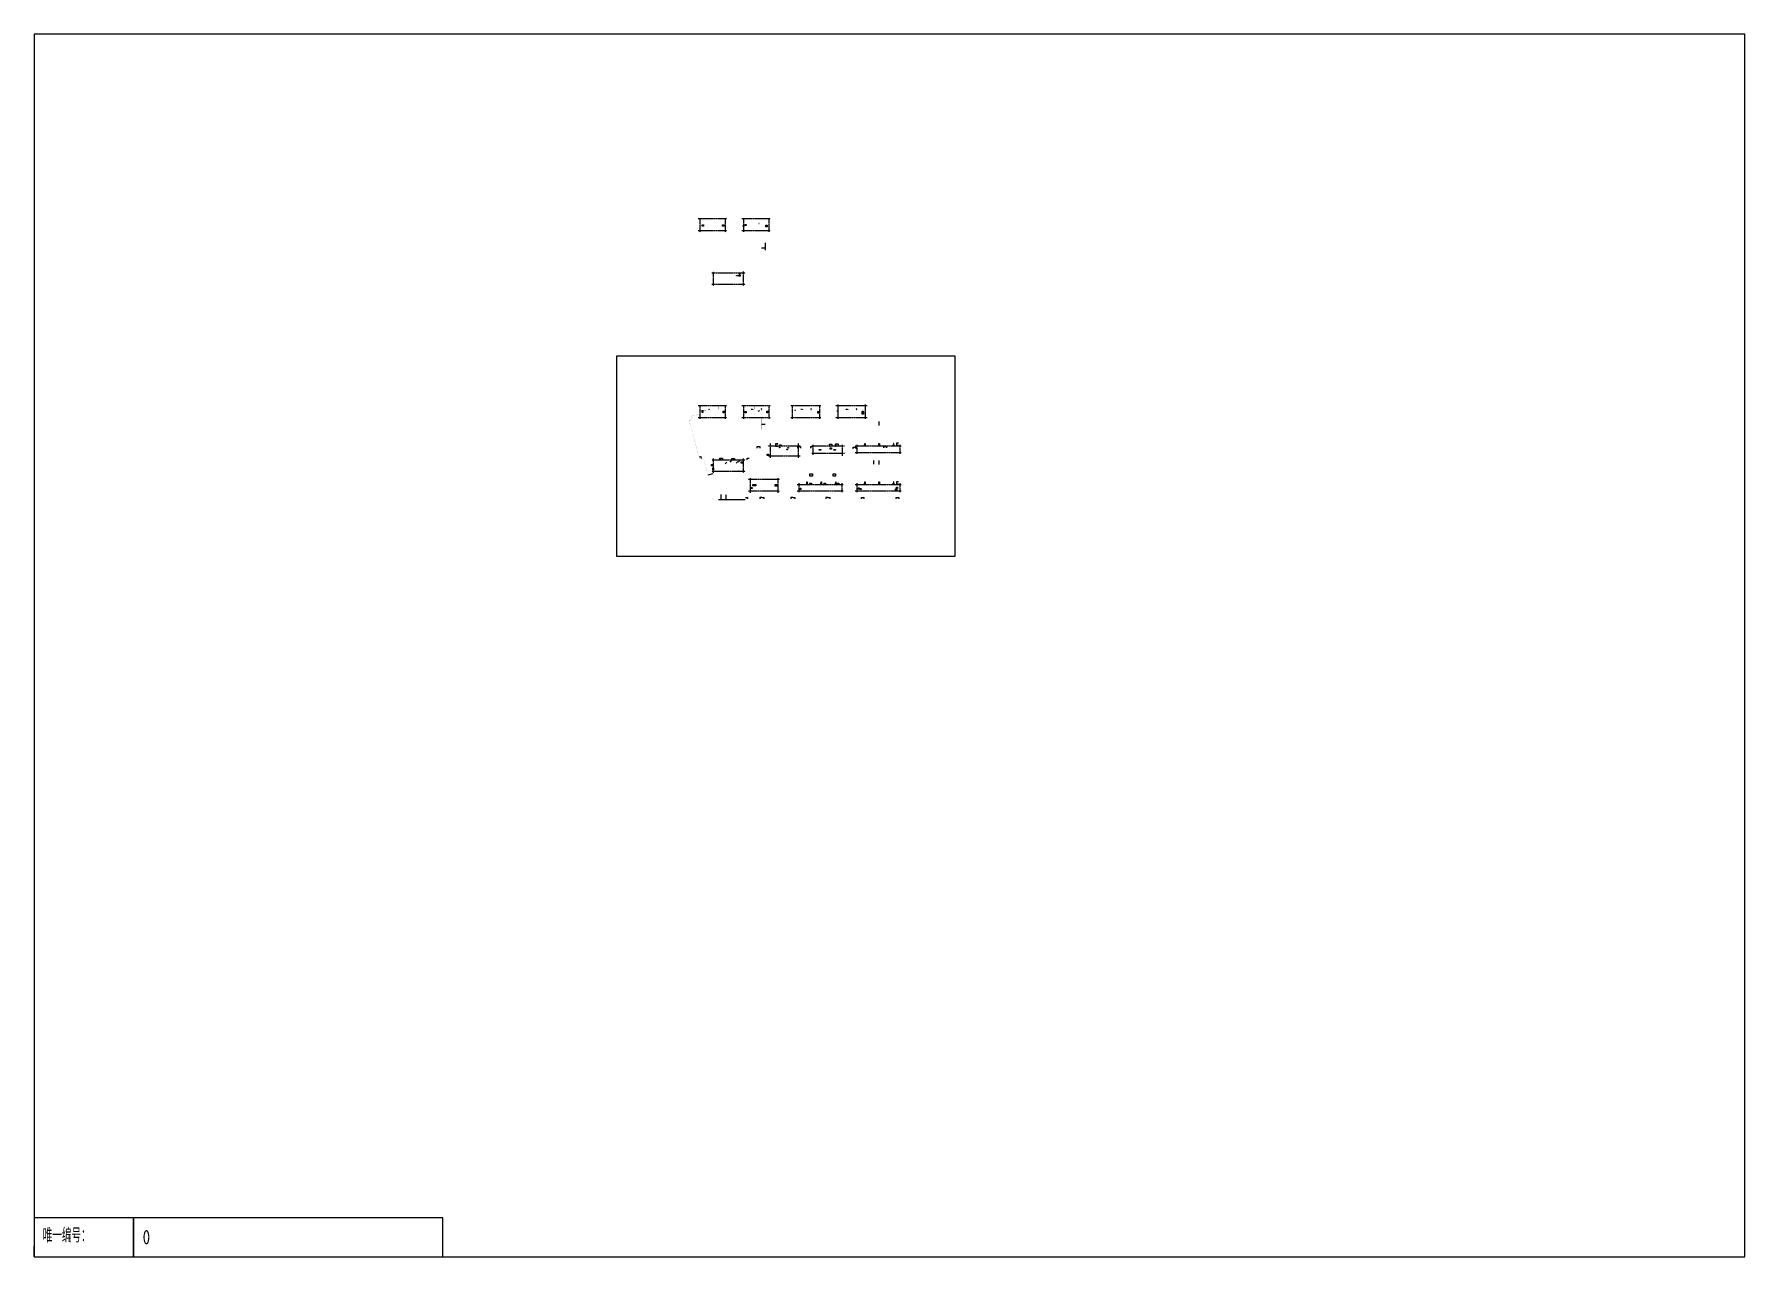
# Model space of a CAD drawing. Extents: x -678900 to 2378000, y 0 to 1700000.
# Drawn here: x 0 to 2378000, y 0 to 1700000 of the extents above; entities that cross this region are included whole.
import ezdxf

# ---------------------------------------------------------------- set-up
doc = ezdxf.new("R2010")
doc.units = 0
doc.header["$LTSCALE"] = 10
doc.header["$MEASUREMENT"] = 0
for name, pattern in [('CENTER', [2, 1.25, -0.25, 0.25, -0.25]), ('DASH', [0.35, 0.25, -0.1]), ('HIDDEN', [0.375, 0.25, -0.125])]:
    doc.linetypes.add(name, pattern=pattern)
doc.layers.get('0').update_dxf_attribs({"linetype": 'CONTINUOUS'})
for name, color, linetype in [('AD-ARCH-AXIS', 1, 'CENTER'), ('AD-DIMS-OTSD', 61, 'CONTINUOUS'), ('AD-NUMB', 205, 'CONTINUOUS'), ('AE-ABOV', 154, 'HIDDEN'), ('AE-FLOR', 151, 'CONTINUOUS'), ('AE-HDWR', 8, 'CONTINUOUS'), ('AE-HOLE', 211, 'CONTINUOUS'), ('AE-PATN-MATE', 8, 'CONTINUOUS'), ('C-XREF-EXT', 7, 'CONTINUOUS'), ('XD-SIGN', 195, 'CONTINUOUS')]:
    doc.layers.add(name, color=color, linetype=linetype)
doc.layers.add('C-XREF-SLCT', color=7, linetype='CONTINUOUS', plot=False)
doc.styles.add('Acs', font='Tssdeng.shx', dxfattribs={"width": 0.7, "bigfont": 'Tssdchn.shx'})

# ---------------------------------------------------------------- blocks, each defined once
blk = doc.blocks.new('AcsAcadShareArea')
for points in [[(0, 0), (118900, 0), (118900, 85000), (0, 85000)], [(0, 0), (6893, 0), (6893, 2699), (0, 2699)], [(6893, 0), (28409, 0), (28409, 2708), (6893, 2708)], [(0, 733), (0, 733), (0, 0), (0, 0)]]:
    blk.add_lwpolyline(points, close=True)
at = {"insert": (597, 1991), "char_height": 1000, "width": 6073.9, "attachment_point": 1, "style": 'Acs'}
blk.add_mtext('唯一编号：', dxfattribs=at)
at = {"style": 'Acs', "width": 0.8}
blk.add_attdef('唯一编号', (7537, 861), '', height=1000, dxfattribs=at)
blk = doc.blocks.new('单体轴网')
at = {"layer": 'AD-ARCH-AXIS'}
for p, q in [((923240, 1443927), (963002, 1443927)), ((923240, 1426827), (963002, 1426827)), ((925825, 1424649), (925825, 1444293)), ((961225, 1424649), (961225, 1444293)), ((983840, 1443927), (1023602, 1443927)), ((983840, 1426827), (1023602, 1426827)), ((986425, 1425383), (986425, 1444293)), ((1021825, 1425383), (1021825, 1444293)), ((942147, 1368327), (988186, 1368327)), ((944525, 1350033), (944525, 1369937)), ((985725, 1369937), (985725, 1350033)), ((942147, 1352227), (988186, 1352227)), ((923239, 1183927), (963000, 1183927)), ((923239, 1166827), (963000, 1166827)), ((925824, 1165383), (925824, 1184293)), ((961224, 1165383), (961224, 1184293)), ((983839, 1183927), (1023600, 1183927)), ((983839, 1166827), (1023600, 1166827)), ((986424, 1165383), (986424, 1184293)), ((1021824, 1165383), (1021824, 1184293)), ((1052047, 1183927), (1093718, 1183927)), ((1052047, 1166827), (1093718, 1166827)), ((1054224, 1165383), (1054224, 1184293)), ((1092023, 1165383, 0), (1092023, 1184293, 0)), ((1114124, 1183927), (1158024, 1183927)), ((1114124, 1166827), (1158024, 1166827)), ((1117224, 1185220, 0), (1117224, 1165383, 0)), ((1155023, 1185220, 0), (1155023, 1165383, 0)), ((1019719, 1127727, 0), (1064678, 1127727, 0)), ((1023124, 1131250, 0), (1023124, 1110844, 0)), ((1061924, 1131250), (1061924, 1110844)), ((1126522, 1127127), (1081070, 1127127)), ((1082224, 1129243), (1082224, 1114928)), ((1123024, 1129243), (1123024, 1113650)), ((1141367, 1127427), (1205253, 1127427)), ((1141367, 1118527), (1205253, 1118527)), ((1143624, 1128903), (1143624, 1116499)), ((1203324, 1128903), (1203324, 1116499)), ((942146, 1108327), (988185, 1108327)), ((944524, 1090033), (944524, 1109937)), ((985724, 1109937), (985724, 1090033)), ((1019719, 1113877), (1064678, 1113877)), ((1126522, 1117027), (1081070, 1117027)), ((942146, 1092227), (988185, 1092227)), ((1036507, 1080727), (992387, 1080727)), ((995524, 1082885), (995524, 1062491)), ((1033924, 1082885), (1033924, 1062491)), ((1060867, 1074027), (1124753, 1074027)), ((1063124, 1075503), (1063124, 1063099)), ((1122824, 1075503), (1122824, 1063099)), ((1141367, 1074027), (1205253, 1074027)), ((1143624, 1075503), (1143624, 1063099)), ((1203324, 1075503), (1203324, 1063099)), ((1036507, 1064677), (992387, 1064677)), ((1060867, 1065127), (1124753, 1065127)), ((1141367, 1065127), (1205253, 1065127))]:
    blk.add_line(p, q, dxfattribs=at)
blk = doc.blocks.new('*U28')
at = {"layer": 'AD-ARCH-AXIS', "ltscale": 0.25}
blk.add_line((0, -92), (0, 320), dxfattribs=at)
at = {"layer": 'AE-HOLE', "linetype": 'HIDDEN', "ltscale": 0.5}
blk.add_lwpolyline([(60, 0), (-60, 0), (-60, 240), (60, 240), (60, 0)], dxfattribs=at)
blk = doc.blocks.new('集水坑找坡')
at = {"layer": 'AE-HDWR'}
for p, q in [((1005024, 1126727, 0), (1006024, 1125727, 0)), ((1008824, 1126727, 0), (1007824, 1125727, 0)), ((1030699, 1130527), (1031699, 1129527)), ((1030699, 1127027), (1031699, 1128027)), ((1032899, 1129527), (1033899, 1130527)), ((1061624, 1126777), (1062624, 1125777)), ((1065124, 1126777), (1064124, 1125777)), ((1079624, 1126727), (1080624, 1125727)), ((1105548, 1130177), (1106548, 1129177)), ((1105548, 1126977), (1106573, 1126977)), ((1109048, 1130177), (1108048, 1129177)), ((1114123, 1127172), (1115096, 1128132)), ((1114124, 1130332, -4800), (1115124, 1129332, -4800)), ((1114124, 1127132, -4800), (1114999, 1127132, -4800)), ((1117624, 1127132, -4800), (1114124, 1127132, -4800)), ((1117624, 1130332, -4800), (1116624, 1129332, -4800)), ((1116624, 1128132, -4800), (1117624, 1127132, -4800)), ((1138549, 1125877), (1139549, 1124877)), ((1142049, 1125877), (1141049, 1124877)), ((1181174, 1126877), (1182174, 1125877)), ((1184674, 1126877), (1183674, 1125877)), ((1199224, 1131627), (1200224, 1130627)), ((1199224, 1128127), (1200224, 1129127)), ((925869, 1111687, 0), (926572, 1112915, 0)), ((953126, 1110627), (954126, 1109627)), ((956926, 1110627), (955926, 1109627)), ((969724, 1110227), (970724, 1109227)), ((973524, 1110227), (972524, 1109227)), ((990924, 1110327), (991924, 1109327)), ((1078349, 1088727), (1079349, 1087727)), ((1078349, 1085527), (1079349, 1086527)), ((1081849, 1088727), (1080841, 1087727)), ((1080849, 1086527), (1081849, 1085527)), ((1110749, 1088727), (1111749, 1087727)), ((1110749, 1085527), (1111749, 1086527)), ((1114024, 1088727), (1113241, 1087727)), ((1113249, 1086527), (1114024, 1085527)), ((1199224, 1077927), (1200224, 1076927)), ((1199224, 1074427), (1200224, 1075427)), ((991374, 1055977), (990374, 1054977)), ((1008924, 1055977), (1009924, 1054977)), ((1014424, 1055977), (1013424, 1054977)), ((1051974, 1055977), (1052974, 1054977)), ((1057474, 1055977), (1056474, 1054977)), ((1100524, 1055977), (1101524, 1054977)), ((1106024, 1055977), (1105024, 1054977)), ((1149874, 1055977), (1150874, 1054977)), ((1153374, 1055977), (1152374, 1054977)), ((1198274, 1055977), (1199274, 1054977)), ((1201774, 1055977), (1200774, 1054977))]:
    blk.add_line(p, q, dxfattribs=at)
for points, elevation in [([(1005024, 1124527), (1005024, 1126727), (1008824, 1126727), (1008824, 1124527)], 0), ([(1114124, 1127132), (1114124, 1130332), (1117624, 1130332), (1117624, 1127132)], -4800), ([(924401, 1112325), (926572, 1112915), (927320, 1110163)], 0)]:
    blk.add_lwpolyline(points, dxfattribs=dict(at, elevation=elevation))
for points in [[(1033899, 1129827), (1033899, 1130527), (1030699, 1130527), (1030699, 1127027), (1031324, 1127027)], [(1061624, 1124527), (1061624, 1126777), (1065124, 1126777), (1065124, 1124577)], [(1079624, 1124527), (1079624, 1126727), (1082124, 1126727)], [(1105548, 1126977), (1105548, 1130177), (1109048, 1130177), (1109048, 1127977)], [(1138549, 1123627), (1138549, 1125877), (1142049, 1125877), (1142049, 1123627)], [(1181174, 1124627), (1181174, 1126877), (1184674, 1126877), (1184674, 1124627)], [(1201474, 1128127), (1199224, 1128127), (1199224, 1131627), (1201474, 1131627)], [(954974, 1108327), (953126, 1108327), (953126, 1110627), (956926, 1110627), (956926, 1108427)], [(970724, 1108027), (969724, 1108027), (969724, 1110227), (973524, 1110227), (973524, 1108627)], [(990924, 1108127), (990924, 1110327), (993800, 1110327)], [(1201474, 1074427), (1199224, 1074427), (1199224, 1077927), (1201474, 1077927)], [(988724, 1055977), (991374, 1055977), (991374, 1053777)], [(1011574, 1055977), (1008924, 1055977), (1008924, 1053777)], [(1011774, 1055977), (1014424, 1055977), (1014424, 1053777)], [(1054674, 1055977), (1051974, 1055977), (1051974, 1053777)], [(1054874, 1055977), (1057474, 1055977), (1057474, 1053777)], [(1103224, 1055977), (1100524, 1055977), (1100524, 1053777)], [(1103424, 1055977), (1106024, 1055977), (1106024, 1053777)], [(1149874, 1053727), (1149874, 1055977), (1153374, 1055977), (1153374, 1053777)], [(1198274, 1053727), (1198274, 1055977), (1201774, 1055977), (1201774, 1053777)]]:
    blk.add_lwpolyline(points, dxfattribs=at)
for points in [[(1078349, 1088727), (1081849, 1088727), (1081849, 1085527), (1078349, 1085527)], [(1110749, 1088727), (1114024, 1088727), (1114024, 1085527), (1110749, 1085527)]]:
    blk.add_lwpolyline(points, close=True, dxfattribs=at)

msp = doc.modelspace()

# ---------------------------------------------------------------- linework, layer by layer
msp.add_lwpolyline([(809795, 1252607), (1279855, 1252607), (1279855, 973918), (809795, 973918)], close=True)
at = {"layer": 'AD-DIMS-OTSD'}
for p, q in [((1047326, 1122404), (1046426, 1122054)), ((1046426, 1122404), (1047326, 1122054))]:
    msp.add_line(p, q, dxfattribs=at)
msp.add_lwpolyline([(1046426, 1122404), (1047326, 1122404), (1047326, 1122054), (1046426, 1122054)], close=True, dxfattribs=at)
at = {"layer": 'AD-NUMB'}
for p, q in [((963024, 1105027), (960724, 1102727)), ((969974, 1108027), (966974, 1105027)), ((978324, 1106027, 0), (975624, 1103327, 0)), ((981924, 1108127), (978624, 1104827)), ((1113424, 1074927, 0), (1115124, 1073227, 0))]:
    msp.add_line(p, q, dxfattribs=at)
at = {"layer": 'AE-ABOV'}
for points in [[(925724, 1434027), (925124, 1434027), (925124, 1432027), (925724, 1432027)], [(985624, 1434077), (986324, 1434077), (986324, 1432327), (985624, 1432327)], [(937374, 1178827), (938524, 1178827), (938524, 1178327), (937374, 1178327)], [(996624, 1178827), (997624, 1178827), (997624, 1178327), (996624, 1178327)], [(997974, 1178827), (999124, 1178827), (999124, 1178327), (997974, 1178327)], [(1011624, 1179027), (1010474, 1179027), (1010474, 1178327), (1011624, 1178327)], [(1031524, 1127427), (1033724, 1127427), (1033724, 1126877), (1031524, 1126877)]]:
    msp.add_lwpolyline(points, close=True, dxfattribs=at)
at = {"layer": 'AE-ABOV', "elevation": 0}
for points in [[(1065623, 1178827), (1066623, 1178827), (1066623, 1178327), (1065623, 1178327)], [(1066973, 1178827), (1068123, 1178827), (1068123, 1178327), (1066973, 1178327)], [(1080623, 1179027), (1079473, 1179027), (1079473, 1178327), (1080623, 1178327)], [(1128623, 1178827), (1129623, 1178827), (1129623, 1178227), (1128623, 1178227)], [(1129973, 1178827), (1131123, 1178827), (1131123, 1178327), (1129973, 1178327)], [(1143623, 1179027), (1142473, 1179027), (1142473, 1178227), (1143623, 1178227)]]:
    msp.add_lwpolyline(points, close=True, dxfattribs=at)
msp.add_lwpolyline([(1174074, 1161427), (1174074, 1155827)], dxfattribs=at)
at = {"layer": 'AE-ABOV'}
for points in [[(1174074, 1107127), (1174074, 1101827)], [(961374, 1060027), (961374, 1052827)]]:
    msp.add_lwpolyline(points, dxfattribs=at)
at = {"layer": 'AE-FLOR'}
for p, q in [((1007949, 1436827), (1007399, 1436627)), ((1007399, 1436827), (1007949, 1436627)), ((1011024, 1403127), (1016024, 1403127)), ((1016024, 1410127), (1016024, 1399527)), ((976146, 1364427), (977496, 1364225, 0)), ((977496, 1364425, 0), (976146, 1364225, 0)), ((981674, 1366027), (979574, 1365827, 0)), ((979574, 1366027, 0), (981674, 1365827, 0)), ((1011024, 1157627), (1016024, 1157627)), ((1166824, 1107127), (1166824, 1102027)), ((936941, 1087339), (943793, 1089201)), ((951124, 1052827), (988524, 1052827)), ((954724, 1060027), (954724, 1052827))]:
    msp.add_line(p, q, dxfattribs=at)
at = {"layer": 'AE-FLOR', "elevation": 0}
for points in [[(928621, 1434728), (930421, 1434728), (930421, 1432928), (928621, 1432928)], [(976146, 1364425), (977496, 1364425), (977496, 1364225), (976146, 1364225)], [(979526, 1365123), (981326, 1365123), (981326, 1363323), (979526, 1363323)], [(979574, 1366027), (981674, 1366027), (981674, 1365827), (979574, 1365827)], [(957729, 1175938), (959729, 1175938), (959729, 1173738), (957729, 1173738)], [(1018329, 1175728), (1020329, 1175728), (1020329, 1173528), (1018329, 1173528)], [(1089436, 1175428), (1091436, 1175428), (1091436, 1173228), (1089436, 1173228)], [(1035974, 1125927), (1036774, 1125927), (1036774, 1124627), (1035974, 1124627)], [(1047724, 1125527), (1048424, 1125527), (1048424, 1124527), (1047724, 1124527)], [(1154374, 1129127), (1155174, 1129127), (1155174, 1128327), (1154374, 1128327)], [(1154574, 1130927), (1155174, 1130927), (1155174, 1129227), (1154574, 1129227)], [(1174374, 1130927), (1174974, 1130927), (1174974, 1129227), (1174374, 1129227)], [(1174374, 1129127), (1174974, 1129127), (1174974, 1128577), (1174374, 1128577)], [(1194274, 1129127), (1195074, 1129127), (1195074, 1128327), (1194274, 1128327)], [(1195074, 1130927), (1194474, 1130927), (1194474, 1129227), (1195074, 1129227)], [(1030271, 1073768), (1032291, 1073768), (1032291, 1071568), (1030271, 1071568)], [(1073874, 1075727), (1074674, 1075727), (1074674, 1074927), (1073874, 1074927)], [(1074074, 1077527), (1074674, 1077527), (1074674, 1075827), (1074074, 1075827)], [(1078227, 1075832), (1080427, 1075832), (1080427, 1073832), (1078227, 1073832)], [(1093674, 1075727), (1094474, 1075727), (1094474, 1074927), (1093674, 1074927)], [(1093874, 1077527), (1094474, 1077527), (1094474, 1075827), (1093874, 1075827)], [(1113774, 1075727), (1114574, 1075727), (1114574, 1074927), (1113774, 1074927)], [(1114574, 1077527), (1114224, 1077527), (1114224, 1076527), (1114574, 1076527)], [(1116527, 1075824), (1118727, 1075824), (1118727, 1073824), (1116527, 1073824)], [(1154374, 1075727), (1155174, 1075727), (1155174, 1074927), (1154374, 1074927)], [(1154574, 1077527), (1155174, 1077527), (1155174, 1075827), (1154574, 1075827)], [(1174374, 1077527), (1174974, 1077527), (1174974, 1075827), (1174374, 1075827)], [(1174374, 1075727), (1174974, 1075727), (1174974, 1074927), (1174374, 1074927)], [(1194274, 1075727), (1195074, 1075727), (1195074, 1074927), (1194274, 1074927)], [(1195074, 1077527), (1194474, 1077527), (1194474, 1075827), (1195074, 1075827)]]:
    msp.add_lwpolyline(points, close=True, dxfattribs=at)
at = {"layer": 'AE-FLOR'}
for points in [[(957024, 1435132), (959224, 1435132), (959224, 1433132), (957024, 1433132)], [(988124, 1435577), (989924, 1435577), (989924, 1433777), (988124, 1433777)], [(1007399, 1436827), (1007949, 1436827), (1007949, 1436627), (1007399, 1436627)], [(1017024, 1434477), (1019024, 1434477), (1019024, 1432277), (1017024, 1432277)], [(930074, 1176178), (928274, 1176178), (928274, 1174378), (930074, 1174378)], [(987969, 1175477), (989769, 1175477), (989769, 1173677), (987969, 1173677)], [(1116524, 1176627), (1117123, 1176627), (1117123, 1175427), (1116524, 1175427)], [(1150972, 1175973), (1152772, 1175973), (1152772, 1174173), (1150972, 1174173)], [(1150972, 1173623), (1152772, 1173623), (1152772, 1171823), (1150972, 1171823)], [(1036444, 1128923), (1038244, 1128923), (1038244, 1127123), (1036444, 1127123)], [(1091424, 1122565), (1092074, 1122565), (1092074, 1121565), (1091424, 1121565)], [(1092224, 1122665), (1093024, 1122665), (1093024, 1121565), (1092224, 1121565)], [(1093174, 1122665), (1093724, 1122665), (1093724, 1121565), (1093174, 1121565)], [(1106622, 1124674), (1108420, 1124674), (1108420, 1122874), (1106622, 1122874)], [(1111823, 1122565), (1112473, 1122565), (1112473, 1121565), (1111823, 1121565)], [(1112623, 1122665), (1113423, 1122665), (1113423, 1121565), (1112623, 1121565)], [(1113573, 1122665), (1114123, 1122665), (1114123, 1121565), (1113573, 1121565)], [(941672, 1101777), (943472, 1101777), (943472, 1099977), (941672, 1099977)], [(943424, 1097227), (944424, 1097227), (944424, 1096027), (943424, 1096027)], [(943424, 1095827), (944404, 1095827), (944404, 1094347), (943424, 1094347)], [(982679, 1105475), (984479, 1105475), (984479, 1103675), (982679, 1103675)], [(1019122, 1116073), (1020922, 1116073), (1020922, 1114273), (1019122, 1114273)], [(998924, 1073814), (1000724, 1073814), (1000724, 1072014), (998924, 1072014)], [(1001222, 1073814), (1003022, 1073814), (1003022, 1072014), (1001222, 1072014)], [(1098376, 1075723), (1100176, 1075723), (1100176, 1073923), (1098376, 1073923)], [(1114224, 1076327), (1114574, 1076327), (1114574, 1075827), (1114224, 1075827)], [(1198524, 1070127), (1200324, 1070127), (1200324, 1068327), (1198524, 1068327)], [(996379, 1069927), (998179, 1069927), (998179, 1068129), (996379, 1068129)], [(1063729, 1068927), (1065529, 1068927), (1065529, 1067127), (1063729, 1067127)], [(1144854, 1069241), (1146654, 1069241), (1146654, 1067431), (1144854, 1067431)], [(1147743, 1068529), (1149543, 1068529), (1149543, 1066729), (1147743, 1066729)], [(1197424, 1067987), (1199224, 1067987), (1199224, 1066187), (1197424, 1066187)]]:
    msp.add_lwpolyline(points, close=True, dxfattribs=at)
for points in [[(1057575, 1177477), (1057575, 1177177), (1058175, 1177177), (1058175, 1177477)], [(1057625, 1177477), (1057625, 1177227), (1058125, 1177227), (1058125, 1177477)]]:
    msp.add_lwpolyline(points, dxfattribs=at)
at = {"layer": 'AE-PATN-MATE', "linetype": 'DASH', "ltscale": 5, "const_width": 100}
msp.add_lwpolyline([(910420, 1162825), (924972, 1109268), (930088, 1110658), (930167, 1110368), (930263, 1110394), (935468, 1091239), (935854, 1091344), (935802, 1091537), (942652, 1093399), (942705, 1093206), (943091, 1093310), (943038, 1093503), (944599, 1093927), (945024, 1093927), (945024, 1094127), (951524, 1094127), (951524, 1092127), (978624, 1092127), (978624, 1094127), (985824, 1094127), (985824, 1102827), (985224, 1102827), (985224, 1107827), (1005224, 1107827), (1005224, 1107477), (1005624, 1107477), (1005624, 1113527), (1010924, 1113527), (1010924, 1114127), (1010824, 1114127), (1010824, 1116177), (1010924, 1116177), (1010924, 1116777), (1010824, 1116777), (1010824, 1124227), (1016474, 1124227), (1016474, 1124727), (1016424, 1124727), (1016424, 1150027), (1016624, 1150027), (1016624, 1150427), (1011024, 1150427), (1011024, 1166727), (1011824, 1166727), (1011824, 1168627), (1021924, 1168627), (1021924, 1172027), (1022724, 1172027), (1022724, 1178327), (1011924, 1178327), (1011924, 1184227), (1008824, 1184227), (1008824, 1183627), (1006474, 1183627), (1006474, 1181227), (1006124, 1181227), (1006124, 1178427), (1001774, 1178427), (1001774, 1183127), (999424, 1183127), (999423, 1184027), (996324, 1184027), (996324, 1178327), (985324, 1178327), (985324, 1172327), (962124, 1172327), (962124, 1178327), (951324, 1178327), (951324, 1184227), (948224, 1184227), (948224, 1183627), (945874, 1183627), (945873, 1181227), (945524, 1181227), (945524, 1178427), (941176, 1178427), (941174, 1183127), (938824, 1183127), (938824, 1184027), (935724, 1184027), (935724, 1178327), (934024, 1178327), (934024, 1177227), (924824, 1177227), (924824, 1172025), (914003, 1169082), (914944, 1165618), (912049, 1164831), (912445, 1163376)], close=True, dxfattribs=at)
at = {"layer": 'XD-SIGN'}
msp.add_lwpolyline([(1006424, 1175927), (1007802, 1176071), (1008074, 1176627)], dxfattribs=at)

# ---------------------------------------------------------------- block references
msp.add_blockref('集水坑找坡', (0, 0))
at = {"layer": 'AE-HOLE', "rotation": 90}
msp.add_blockref('*U28', (1045844, 1122427), dxfattribs=at)
at = {"layer": 'C-XREF-EXT'}
msp.add_blockref('单体轴网', (0, 0), dxfattribs=at)
at = {"layer": 'C-XREF-SLCT', "xscale": 20, "yscale": 20, "zscale": 20}
msp.add_blockref('AcsAcadShareArea', (0, 0), dxfattribs=at).add_auto_attribs({'唯一编号': '0'})

doc.saveas('drawing.dxf')
